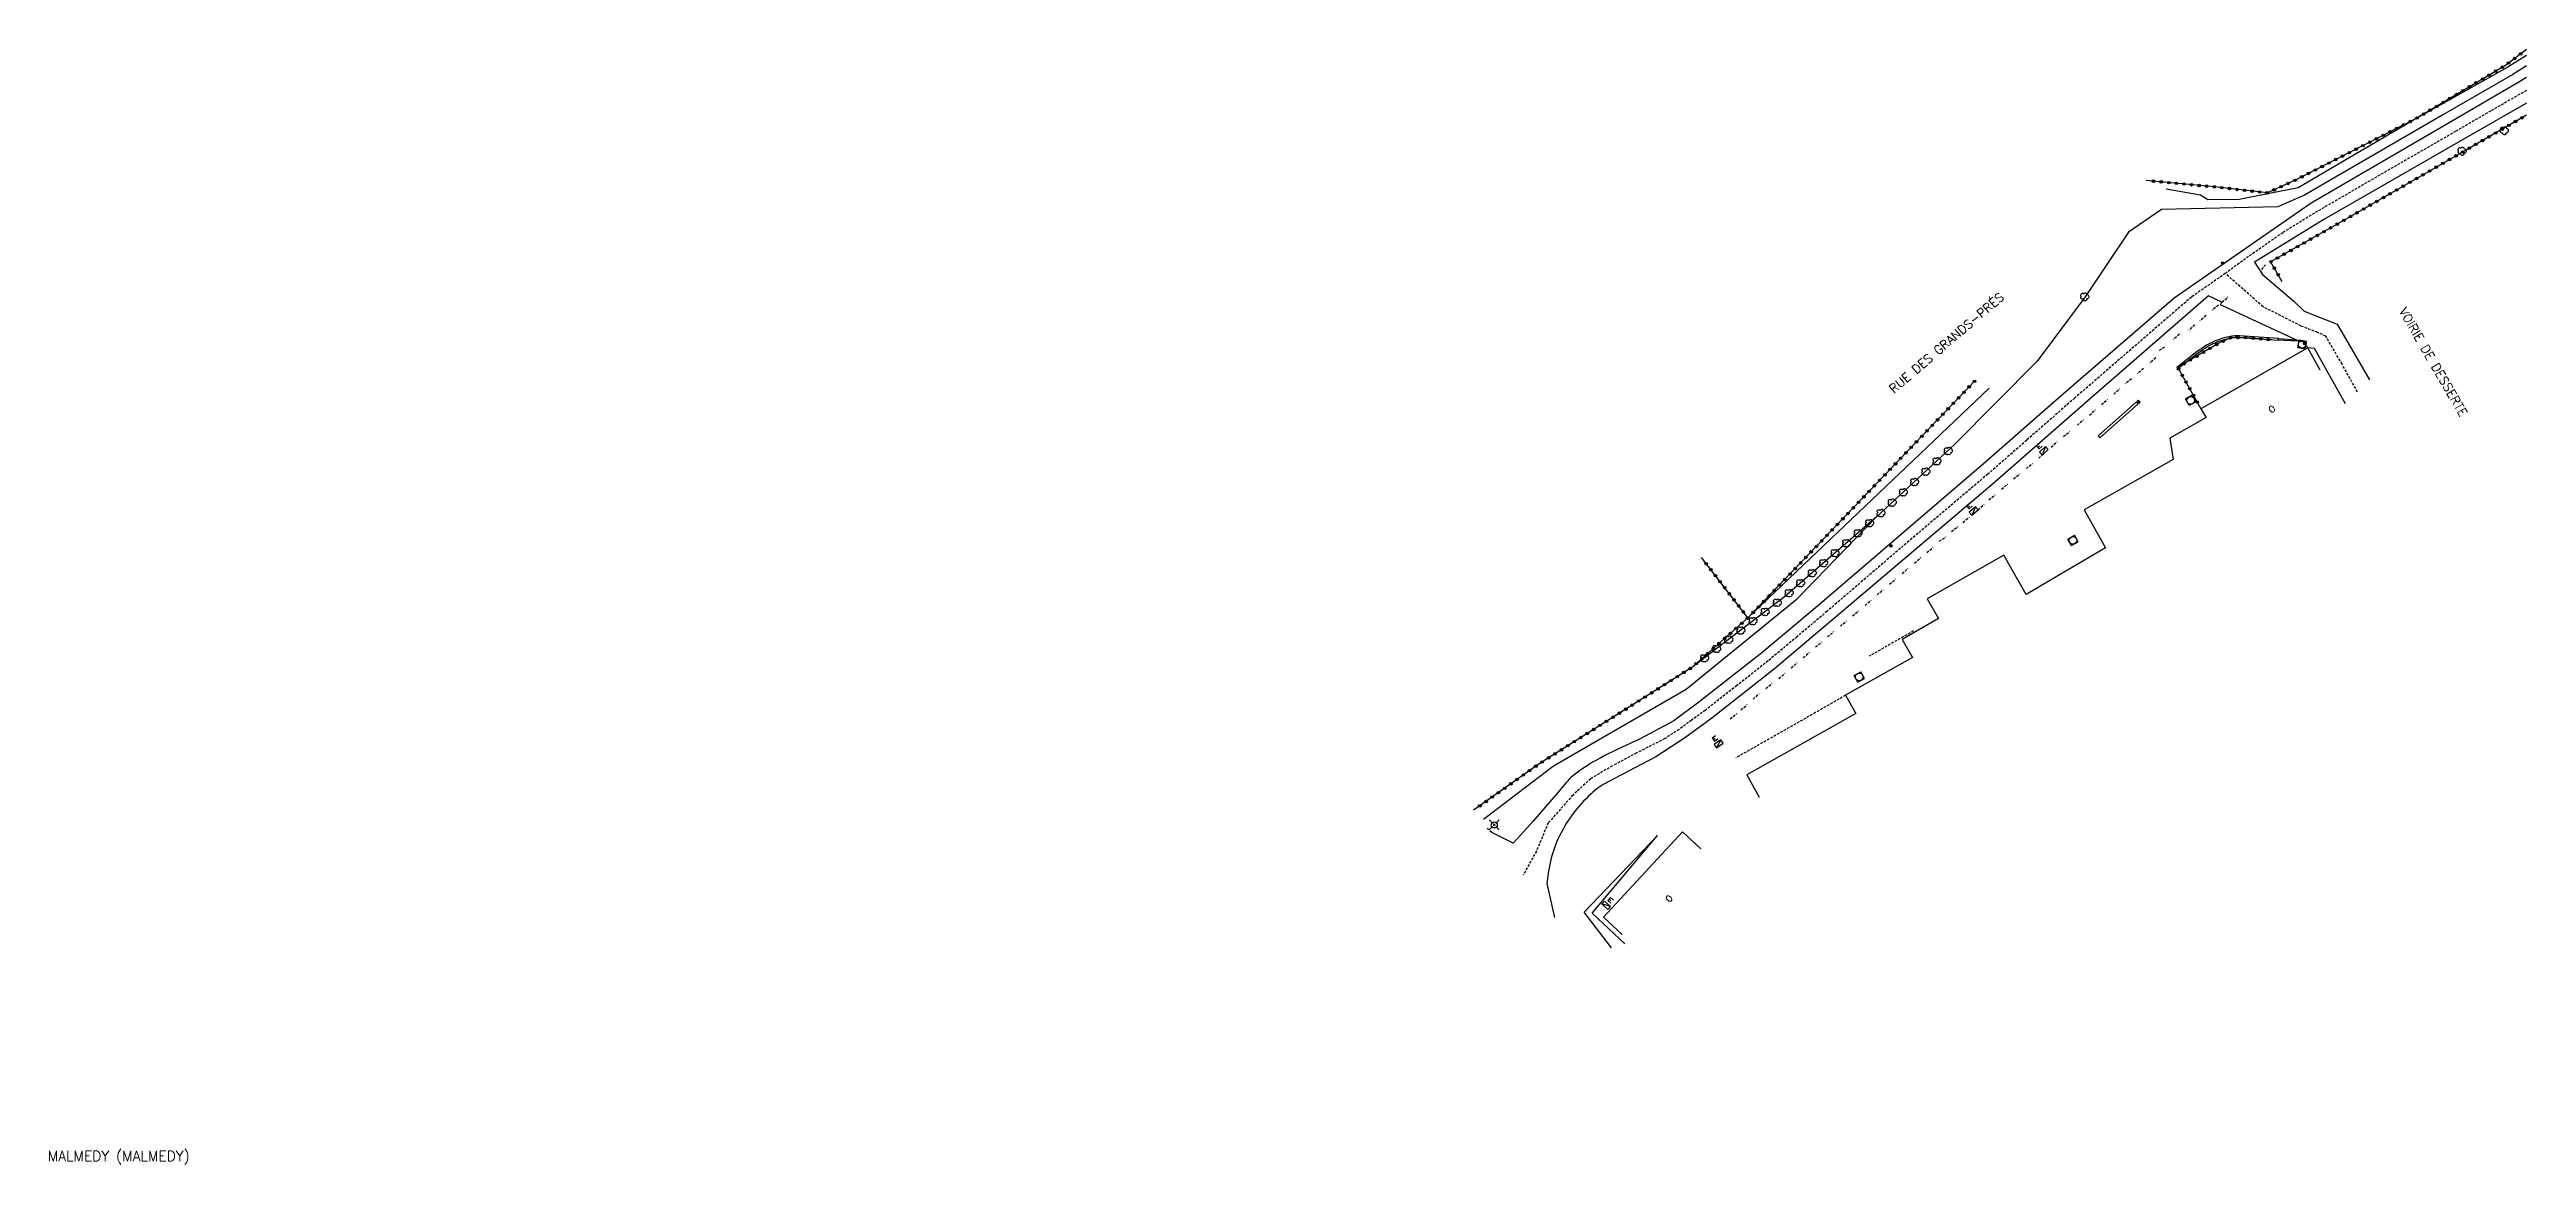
# Model space of a CAD drawing. Header units: millimetres. Extents: x 266013 to 267000, y 124012 to 124981.
# Drawn here: x 266512.3 to 267000, y 124761.2 to 124980.7 of the extents above; entities that cross this region are included whole.
import ezdxf
from ezdxf.enums import TextEntityAlignment as Align

# ---------------------------------------------------------------- set-up
doc = ezdxf.new("R2010")
doc.units = ezdxf.units.MM
doc.linetypes.add('DASHED', pattern=[0.75, 0.5, -0.25])
doc.layers.get('0').update_dxf_attribs({"linetype": 'CONTINUOUS'})
for name, color, linetype in [('W0001', 6, 'DASHED'), ('W0003', 5, 'CONTINUOUS'), ('W0004', 5, 'CONTINUOUS'), ('W0008', 7, 'CONTINUOUS'), ('W0100', 7, 'CONTINUOUS'), ('W0112', 1, 'DASHED'), ('W0210', 2, 'CONTINUOUS'), ('W0211', 2, 'CONTINUOUS'), ('W0212', 2, 'CONTINUOUS'), ('W0213', 2, 'CONTINUOUS'), ('W0300', 7, 'CONTINUOUS'), ('W0302', 3, 'CONTINUOUS'), ('W0322', 7, 'CONTINUOUS'), ('W0323', 7, 'CONTINUOUS'), ('W0400', 7, 'CONTINUOUS'), ('W0420', 7, 'CONTINUOUS'), ('W0430', 7, 'CONTINUOUS'), ('W0476', 7, 'CONTINUOUS'), ('W0856', 7, 'CONTINUOUS'), ('W0980', 7, 'CONTINUOUS'), ('W0989', 7, 'CONTINUOUS'), ('W0991', 7, 'CONTINUOUS'), ('W1338', 7, 'CONTINUOUS')]:
    doc.layers.add(name, color=color, linetype=linetype)
doc.styles.get("Standard").update_dxf_attribs({"font": 'romans.shx', "width": 0.85})

msp = doc.modelspace()

# ---------------------------------------------------------------- texts
at = {"layer": 'W0980'}
msp.add_text('MALMEDY (MALMEDY)', height=2, dxfattribs=at).set_placement((266511.94, 124762.84), align=Align.MIDDLE_LEFT)
at = {"layer": 'W0989'}
for s, rotation, p in [('RUE DES GRANDS-PRÉS', 40.6645, (266874.88, 124913.56)), ('VOIRIE DE DESSERTE', 300.0956, (266975.59, 124929.65))]:
    msp.add_text(s, height=1.75, rotation=rotation, dxfattribs=at).set_placement(p, align=Align.MIDDLE_LEFT)
at = {"layer": 'W0991'}
for rotation, p in [(29.6078, (266949.87, 124909.87)), (47.2711, (266831.17, 124813.53))]:
    msp.add_text('O', height=1.25, rotation=rotation, dxfattribs=at).set_placement(p, align=Align.MIDDLE_CENTER)

# ---------------------------------------------------------------- blocks, each defined once
blk = doc.blocks.new('T300')
for p, q in [((-0.8, 0.51), (-0.86, 0.34)), ((-0.86, 0.34), (-0.86, 0.17)), ((-0.86, 0.17), (-0.74, 0.06)), ((-0.69, 0.63), (-0.8, 0.51)), ((-0.8, -0.06), (-0.74, 0.06)), ((-0.74, 0.06), (-0.69, 0.11)), ((-0.57, 0.69), (-0.69, 0.63)), ((-0.46, 0.69), (-0.57, 0.69)), ((-0.29, 0.63), (-0.46, 0.69)), ((-0.29, 0.63), (-0.17, 0.74)), ((-0.23, 0.57), (-0.29, 0.63)), ((-0.17, 0.74), (-0.06, 0.8)), ((-0.06, 0.8), (0.06, 0.8)), ((0.06, 0.8), (0.23, 0.74)), ((0.23, 0.74), (0.34, 0.63)), ((0.34, 0.63), (0.4, 0.51)), ((0.46, 0.46), (0.34, 0.46)), ((0.4, 0.51), (0.4, 0.46)), ((0.57, 0.4), (0.46, 0.46)), ((0.57, 0.4), (0.69, 0.29)), ((0.69, 0.29), (0.74, 0.17)), ((0.74, 0.06), (0.69, -0.17)), ((0.74, 0.17), (0.74, 0.06)), ((-0.8, -0.17), (-0.8, -0.06)), ((-0.8, -0.23), (-0.8, -0.17)), ((-0.74, -0.34), (-0.8, -0.23)), ((-0.69, -0.4), (-0.74, -0.34)), ((-0.51, -0.46), (-0.69, -0.4)), ((-0.4, -0.46), (-0.51, -0.46)), ((-0.4, -0.46), (-0.34, -0.46)), ((-0.34, -0.46), (-0.34, -0.4)), ((-0.34, -0.51), (-0.34, -0.46)), ((-0.29, -0.63), (-0.34, -0.51)), ((-0.17, -0.74), (-0.29, -0.63)), ((-0.06, -0.8), (-0.17, -0.74)), ((0.06, -0.8), (-0.06, -0.8)), ((0.17, -0.74), (0.06, -0.8)), ((0.23, -0.69), (0.17, -0.74)), ((0.29, -0.46), (0.23, -0.46)), ((0.29, -0.63), (0.23, -0.69)), ((0.46, -0.4), (0.29, -0.46)), ((0.34, -0.51), (0.29, -0.63)), ((0.34, -0.51), (0.34, -0.46)), ((0.57, -0.34), (0.46, -0.4)), ((0.63, -0.29), (0.57, -0.34)), ((0.69, -0.17), (0.63, -0.29))]:
    blk.add_line(p, q)
blk = doc.blocks.new('T856')
for p, q in [((-0.125, 0), (0.125, 0)), ((0, 0.125), (0, -0.125))]:
    blk.add_line(p, q)
blk.add_ellipse((0, 0), major_axis=(-0.177, 0.177), ratio=1, start_param=3.9269908, end_param=10.2101761)
blk = doc.blocks.new('T420')
for p, q in [((0.75, 0.75), (-0.75, 0.75)), ((-0.75, 0.75), (-0.75, -0.75)), ((0.75, 0.75), (0.75, -0.75)), ((0.75, -0.75), (-0.75, -0.75))]:
    blk.add_line(p, q)
blk.add_ellipse((0, 0), major_axis=(-0.53, 0.53), ratio=1, start_param=3.926991, end_param=10.210176)
blk = doc.blocks.new('T400')
for p, q in [((-0.15, 0.3), (0.15, 0.3)), ((-0.15, -0.25), (-0.15, 0.3)), ((-0.15, 0.15), (0.15, 0.15)), ((-0.15, 0), (0.15, 0)), ((0.15, 0.3), (0.15, -0.25)), ((-0.15, -0.15), (0.15, -0.15)), ((-0.15, -0.25), (-0.15, -0.3)), ((-0.15, -0.3), (0.15, -0.3)), ((0.15, -0.3), (0.15, -0.25))]:
    blk.add_line(p, q)
blk = doc.blocks.new('T430')
at = {"flags": 128}
for points in [[(0.8, 0.8), (-0.8, 0.8)], [(-0.8, 0.8), (-0.8, 0)], [(0.8, 0.8), (-0.8, 0)], [(-0.8, 0), (0.8, 0)], [(-0.4, 2.1), (0.4, 2.1)], [(-0.4, 2.1), (-0.4, 1.3)], [(-0.4, 1.7), (0, 1.7)], [(-0.4, 1.3), (0.4, 1.3)], [(0.8, 0), (0.8, 0.8)]]:
    blk.add_lwpolyline(points, dxfattribs=at)
blk = doc.blocks.new('T476')
for p, q in [((-1, 1), (-0.4, 0.4)), ((-0.2, 0.2), (0.2, -0.2)), ((-0.2, -0.2), (0.2, 0.2)), ((0.4, 0.4), (1, 1)), ((-0.4, -0.4), (-1, -1)), ((0.4, -0.4), (1, -1))]:
    blk.add_line(p, q)
blk.add_ellipse((0, 0), major_axis=(-0.424, 0.424), ratio=1, start_param=3.926991, end_param=10.210176)
blk = doc.blocks.new('t302o')
for p, q in [((-0.8, 0.51), (-0.86, 0.34)), ((-0.86, 0.34), (-0.86, 0.17)), ((-0.86, 0.17), (-0.74, 0.06)), ((-0.69, 0.63), (-0.8, 0.51)), ((-0.8, -0.06), (-0.74, 0.06)), ((-0.74, 0.06), (-0.69, 0.11)), ((-0.57, 0.69), (-0.69, 0.63)), ((-0.46, 0.69), (-0.57, 0.69)), ((-0.29, 0.63), (-0.46, 0.69)), ((-0.29, 0.63), (-0.17, 0.74)), ((-0.23, 0.57), (-0.29, 0.63)), ((-0.17, 0.74), (-0.06, 0.8)), ((-0.06, 0.8), (0.06, 0.8)), ((0.06, 0.8), (0.23, 0.74)), ((0.23, 0.74), (0.34, 0.63)), ((0.34, 0.63), (0.4, 0.51)), ((0.46, 0.46), (0.34, 0.46)), ((0.4, 0.51), (0.4, 0.46)), ((0.57, 0.4), (0.46, 0.46)), ((0.57, 0.4), (0.69, 0.29)), ((0.69, 0.29), (0.74, 0.17)), ((0.74, 0.06), (0.69, -0.17)), ((0.74, 0.17), (0.74, 0.06)), ((-0.8, -0.17), (-0.8, -0.06)), ((-0.8, -0.23), (-0.8, -0.17)), ((-0.74, -0.34), (-0.8, -0.23)), ((-0.69, -0.4), (-0.74, -0.34)), ((-0.51, -0.46), (-0.69, -0.4)), ((-0.4, -0.46), (-0.51, -0.46)), ((-0.4, -0.46), (-0.34, -0.46)), ((-0.34, -0.46), (-0.34, -0.4)), ((-0.34, -0.51), (-0.34, -0.46)), ((-0.29, -0.63), (-0.34, -0.51)), ((-0.17, -0.74), (-0.29, -0.63)), ((-0.06, -0.8), (-0.17, -0.74)), ((0.06, -0.8), (-0.06, -0.8)), ((0.17, -0.74), (0.06, -0.8)), ((0.23, -0.69), (0.17, -0.74)), ((0.29, -0.46), (0.23, -0.46)), ((0.29, -0.63), (0.23, -0.69)), ((0.46, -0.4), (0.29, -0.46)), ((0.34, -0.51), (0.29, -0.63)), ((0.34, -0.51), (0.34, -0.46)), ((0.57, -0.34), (0.46, -0.4)), ((0.63, -0.29), (0.57, -0.34)), ((0.69, -0.17), (0.63, -0.29))]:
    blk.add_line(p, q)
blk = doc.blocks.new('t322o')
at = {"color": 0, "linetype": 'Continuous'}
for radius in [0.25, 0.15]:
    blk.add_circle((0, 0), radius, dxfattribs=at)
blk = doc.blocks.new('t323o')
at = {"color": 0, "linetype": 'Continuous'}
for radius in [0.25, 0.15]:
    blk.add_circle((0, 0), radius, dxfattribs=at)

# ---------------------------------------------------------------- linework, layer by layer
at = {"layer": 'W0001'}
for points in [[(267000, 124972.63), (266992.95, 124968.58), (266986.09, 124964.59), (266972.46, 124956.75), (266958.87, 124948.85), (266952.03, 124944.63), (266945.29, 124939.95), (266940.7, 124936.6), (266934.03, 124931.96), (266922.15, 124921.66), (266911.03, 124912.06), (266901.59, 124903.77), (266893.93, 124897.08), (266878.44, 124883.95), (266862.31, 124870.09), (266856.36, 124865.08), (266850.66, 124860.31), (266844.52, 124855.46), (266838.32, 124850.61), (266835.62, 124848.65), (266833.16, 124846.83), (266830.34, 124845.01), (266824.77, 124842.18), (266820.03, 124839.67), (266815.74, 124837.13), (266812.26, 124833.91), (266807.39, 124828.42), (266805.05, 124822.88), (266802.44, 124818.15)], [(266966.74, 124913.28), (266963.68, 124918.74), (266960.49, 124924.25), (266958.89, 124924.98), (266955.63, 124926.25), (266948.13, 124930.05), (266940.7, 124936.6)]]:
    msp.add_lwpolyline(points, dxfattribs=at)
at = {"layer": 'W0003'}
for points in [[(266931.16, 124918.11), (266931.34, 124917.87), (266935.37, 124920.97), (266935.81, 124921.3), (266936.26, 124921.61), (266936.72, 124921.91), (266937.19, 124922.2), (266937.66, 124922.47), (266938.05, 124922.68), (266938.44, 124922.87), (266938.84, 124923.04), (266939.25, 124923.2), (266939.66, 124923.35), (266940.13, 124923.49), (266940.6, 124923.63), (266941.07, 124923.75), (266941.55, 124923.85), (266942.03, 124923.94), (266942.32, 124923.98), (266942.61, 124924.01), (266942.9, 124924.03), (266943.19, 124924.03), (266943.48, 124924.01), (266951.14, 124923.47), (266951.16, 124923.77), (266943.5, 124924.32), (266943.19, 124924.33), (266942.89, 124924.33), (266942.58, 124924.31), (266942.28, 124924.28), (266941.98, 124924.24), (266941.49, 124924.15), (266941, 124924.04), (266940.52, 124923.92), (266940.04, 124923.78), (266939.57, 124923.63), (266939.14, 124923.48), (266938.73, 124923.32), (266938.32, 124923.14), (266937.91, 124922.95), (266937.52, 124922.74), (266937.03, 124922.46), (266936.56, 124922.17), (266936.09, 124921.86), (266935.64, 124921.54), (266935.19, 124921.21)], [(266923.51, 124910.92), (266923.16, 124911.25), (266915.64, 124904.6), (266915.98, 124904.27)]]:
    msp.add_lwpolyline(points, close=True, dxfattribs=at)
at = {"layer": 'W0004'}
msp.add_lwpolyline([(266954.77, 124923.51), (266954.75, 124923.28), (266951.17, 124923.5), (266951.19, 124923.8)], close=True, dxfattribs=at)
at = {"layer": 'W0008'}
for points in [[(267000, 124975.19), (266998.51, 124974.26), (266984.8, 124966.27), (266957.61, 124950.46), (266930.63, 124931.71), (266908.38, 124912.5), (266893.07, 124899.13), (266860.8, 124871.41), (266849.41, 124861.88), (266837.02, 124852.18), (266832.1, 124848.55), (266825.5, 124844.99), (266820.97, 124842.9), (266820.14, 124842.51), (266819.32, 124842.1), (266818.51, 124841.68), (266817.71, 124841.25), (266816.91, 124840.8), (266816.12, 124840.35), (266815.48, 124839.96), (266814.84, 124839.55), (266814.22, 124839.13), (266813.6, 124838.71), (266812.99, 124838.26), (266812.39, 124837.81), (266812.08, 124837.56), (266811.79, 124837.29), (266811.5, 124837.01), (266811.22, 124836.73), (266810.96, 124836.43), (266809.32, 124834.48), (266807.67, 124832.55), (266806.01, 124830.62), (266804.34, 124828.71), (266802.65, 124826.81), (266800.49, 124824.4), (266796.28, 124826.53)], [(267000, 124970.14), (266987.38, 124962.91), (266960.13, 124947.23), (266946.45, 124938.8), (266948.02, 124936.41), (266954.17, 124931.13), (266956.22, 124929.18), (266962.73, 124926.65), (266969.12, 124915.63)], [(266964.37, 124910.93), (266958.25, 124921.85), (266956.92, 124921.93), (266956.18, 124923.09), (266955.04, 124923.31), (266939.76, 124930.41), (266940.04, 124930.92), (266937.42, 124932.21), (266913.67, 124911.62), (266894.79, 124895.04), (266863.82, 124868.78), (266851.91, 124858.74), (266839.62, 124849.04), (266834.22, 124845.12), (266828.57, 124841.46), (266819.08, 124836.45), (266818.64, 124836.21), (266818.21, 124835.96), (266817.79, 124835.69), (266817.37, 124835.4), (266816.97, 124835.11), (266816.58, 124834.8), (266816.19, 124834.48), (266815.82, 124834.14), (266815.31, 124833.67), (266814.82, 124833.18), (266814.34, 124832.68), (266813.87, 124832.17), (266813.42, 124831.65), (266812.97, 124831.12), (266812.54, 124830.57), (266812.12, 124830.02), (266811.71, 124829.45), (266811.32, 124828.88), (266810.94, 124828.29), (266810.58, 124827.69), (266810.23, 124827.08), (266809.9, 124826.47), (266809.58, 124825.85), (266809.28, 124825.21), (266809.03, 124824.66), (266808.8, 124824.09), (266808.59, 124823.52), (266808.39, 124822.94), (266808.21, 124822.36), (266808.05, 124821.77), (266807.91, 124821.18), (266807.78, 124820.58), (266807.46, 124818.95), (266807.09, 124816.5), (266808.59, 124809.78)]]:
    msp.add_lwpolyline(points, dxfattribs=at)
at = {"layer": 'W0100'}
for points in [[(266959.39, 124917.58), (266956.92, 124921.93), (266935.89, 124909.98), (266936.9, 124908.21), (266929.77, 124904.18), (266930.46, 124899.96), (266912.91, 124890.06), (266917.1, 124882.58), (266901.47, 124873.41), (266897.08, 124881.12), (266881.99, 124872.54), (266884.23, 124868.68), (266877.08, 124864.56), (266879.13, 124861), (266865.94, 124853.57), (266867.96, 124849.98), (266846.48, 124837.87), (266848.93, 124833.52)], [(266821.93, 124806.48), (266818.26, 124809.87), (266833.79, 124826.68), (266837.46, 124823.29)]]:
    msp.add_lwpolyline(points, dxfattribs=at)
at = {"layer": 'W0112'}
for points in [[(266948.63, 124938.32), (266947.59, 124937.12)], [(266939.37, 124930.34), (266938.1, 124929.34)], [(266940.04, 124930.92), (266941.24, 124931.98)], [(266931.65, 124924.62), (266930.43, 124923.59)], [(266934.73, 124926.44), (266933.5, 124925.46)], [(266936.91, 124928.3), (266935.69, 124927.28)], [(266926.99, 124919.96), (266925.82, 124918.94)], [(266928.73, 124922.12), (266927.45, 124921.22)], [(266922.21, 124915.87), (266920.99, 124914.85)], [(266924.56, 124917.89), (266923.37, 124916.83)], [(266916.31, 124910.77), (266917.49, 124911.79)], [(266918.73, 124912.83), (266919.93, 124913.9)], [(266908.84, 124904.52), (266910.11, 124905.53)], [(266911.57, 124906.76), (266912.76, 124907.81)], [(266913.95, 124908.71), (266915.14, 124909.76)], [(266903.97, 124900.26), (266905.18, 124901.34)], [(266906.39, 124902.43), (266907.62, 124903.45)], [(266898.99, 124896.19), (266900.26, 124897.15)], [(266901.53, 124898.17), (266902.72, 124899.21)], [(266891.98, 124890.09), (266893.2, 124891.11)], [(266894.12, 124892.03), (266895.37, 124893.01)], [(266896.62, 124894.12), (266897.85, 124895.14)], [(266886.81, 124885.79), (266888.08, 124886.81)], [(266889.04, 124887.6), (266890.28, 124888.62)], [(266881.94, 124881.65), (266883.17, 124882.69)], [(266884.37, 124883.86), (266885.69, 124884.74)], [(266874.6, 124875.41), (266875.8, 124876.45)], [(266877.06, 124877.5), (266878.28, 124878.53)], [(266879.52, 124879.56), (266880.75, 124880.65)], [(266869.76, 124871.23), (266870.96, 124872.28)], [(266872.12, 124873.34), (266873.34, 124874.34)], [(266862.35, 124865.09), (266863.58, 124866.08)], [(266864.9, 124867.16), (266866.11, 124868.19)], [(266867.31, 124869.17), (266868.51, 124870.2)], [(266879.3, 124866.21), (266870.57, 124861.25)], [(266857.58, 124860.96), (266858.83, 124862.01)], [(266859.99, 124863.06), (266861.23, 124864.05)], [(266852.79, 124856.86), (266854, 124857.89)], [(266855.19, 124858.95), (266856.39, 124859.91)], [(266865.94, 124853.57), (266860.03, 124850.15), (266844.34, 124841.23)], [(266845.36, 124850.65), (266846.52, 124851.71)], [(266847.71, 124852.81), (266848.91, 124853.84)], [(266850.26, 124854.86), (266851.45, 124855.86)], [(266843.22, 124848.91), (266844.51, 124849.97)], [(266796.28, 124826.53), (266795.19, 124827.49)]]:
    msp.add_lwpolyline(points, dxfattribs=at)
at = {"layer": 'W0210'}
msp.add_lwpolyline([(266822.48, 124804.6), (266816.01, 124810.63), (266828.87, 124825.97)], dxfattribs=at)
at = {"layer": 'W0211'}
msp.add_lwpolyline([(267000, 124977.48), (266997.31, 124975.78), (266983.65, 124967.93), (266956.29, 124952), (266951.05, 124949.7), (266928.14, 124949.21), (266921.65, 124944.71), (266913.08, 124931.98), (266903.67, 124919.36), (266887.47, 124902.96), (266871.94, 124888.62), (266856.15, 124872.29), (266834.55, 124854.66), (266808.45, 124839.6), (266794.66, 124829.11)], dxfattribs=at)
at = {"layer": 'W0212'}
for points in [[(267000, 124979.53), (266996.2, 124977.14), (266978.43, 124967.19), (266955.05, 124953.49), (266943.45, 124951.19), (266937.24, 124951.11), (266935.8, 124952.01), (266929.03, 124953.18)], [(266894.19, 124914.05), (266846.71, 124868.77), (266835.67, 124859.03), (266805.62, 124840.07), (266792.69, 124830.9)]]:
    msp.add_lwpolyline(points, dxfattribs=at)
at = {"layer": 'W0213'}
msp.add_lwpolyline([(266819.82, 124803.85), (266814.43, 124810.84), (266828.87, 124825.97)], dxfattribs=at)
at = {"layer": 'W0302'}
msp.add_lwpolyline([(266887.47, 124902.96), (266871.94, 124888.62), (266853.88, 124872.92), (266835.67, 124859.03)], dxfattribs=at)
at = {"layer": 'W0322'}
for points in [[(267000, 124980.69), (266995.85, 124977.57), (266978.43, 124967.19), (266954.86, 124955.15), (266949, 124952.47), (266939.23, 124953.58), (266925.09, 124954.91)], [(266949.86, 124923.52), (266944.24, 124923.99), (266941.75, 124923.93), (266939.45, 124922.89), (266932.93, 124919.05), (266931.44, 124917.94), (266935.89, 124909.98)], [(266956.92, 124921.93), (266956.18, 124923.09), (266955.04, 124923.31)], [(266891.54, 124915.61), (266846.71, 124868.77)], [(266846.71, 124868.77), (266835.67, 124859.03), (266805.62, 124840.07), (266792.69, 124830.9)]]:
    msp.add_lwpolyline(points, dxfattribs=at)
at = {"layer": 'W0323'}
msp.add_lwpolyline([(267000, 124967.76), (266988.33, 124961.03), (266962.71, 124946.29), (266949.63, 124938.88), (266951.85, 124935.05)], dxfattribs=at)
at = {"layer": 'W1338'}
msp.add_lwpolyline([(266846.71, 124868.77), (266837.57, 124880.66)], dxfattribs=at)

# ---------------------------------------------------------------- block references
at = {"layer": 'W0300'}
for p in [(266995.68, 124964.68), (266987.36, 124960.66), (266913.08, 124931.98)]:
    msp.add_blockref('T300', p, dxfattribs=at)
at = {"layer": 'W0302'}
for p, rotation in [((266883.82, 124899.59), 222.7067084098981), ((266886.03, 124901.62), 222.7067084098981), ((266879.41, 124895.52), 222.7067084098981), ((266881.62, 124897.55), 222.7067084098981), ((266872.8, 124889.41), 222.7067084098981), ((266875, 124891.45), 222.7067084098981), ((266877.21, 124893.48), 222.7067084098981), ((266868.29, 124885.45), 220.9869155547343), ((266870.56, 124887.42), 220.9869155547343), ((266861.5, 124879.55), 220.9869155547343), ((266863.76, 124881.52), 220.9869155547343), ((266866.03, 124883.48), 220.9869155547343), ((266856.97, 124875.61), 220.9869155547343), ((266859.24, 124877.58), 220.9869155547343), ((266849.98, 124869.95), 217.3553977722712), ((266852.37, 124871.77), 217.3553977722712), ((266854.71, 124873.65), 220.9869155547343), ((266845.21, 124866.31), 217.3553977722712), ((266847.6, 124868.13), 217.3553977722712), ((266838.06, 124860.85), 217.3553977722712), ((266840.44, 124862.67), 217.3553977722712), ((266842.83, 124864.49), 217.3553977722712)]:
    msp.add_blockref('t302o', p, dxfattribs=dict(at, rotation=rotation))
at = {"layer": 'W0322'}
for p, rotation in [((266996.47, 124978.03), 216.9589584223632), ((266997.67, 124978.93), 216.9589584223632), ((266998.87, 124979.84), 216.9589584223632), ((266988.78, 124973.36), 210.7846617759375), ((266990.07, 124974.13), 210.7846617759375), ((266991.36, 124974.89), 210.7846617759375), ((266992.65, 124975.66), 210.7846617759375), ((266993.94, 124976.43), 210.7846617759375), ((266995.23, 124977.2), 210.7846617759375), ((266981.05, 124968.75), 210.7846617759375), ((266982.34, 124969.52), 210.7846617759375), ((266983.63, 124970.29), 210.7846617759375), ((266984.92, 124971.05), 210.7846617759375), ((266986.21, 124971.82), 210.7846617759375), ((266987.49, 124972.59), 210.7846617759375), ((266971.8, 124963.8), 207.0517644528096), ((266973.13, 124964.48), 207.0517644528096), ((266974.47, 124965.17), 207.0517644528096), ((266975.8, 124965.85), 207.0517644528096), ((266977.14, 124966.53), 207.0517644528096), ((266978.47, 124967.22), 210.7846617759375), ((266979.76, 124967.98), 210.7846617759375), ((266962.44, 124959.03), 207.0517644528096), ((266963.78, 124959.71), 207.0517644528096), ((266965.12, 124960.39), 207.0517644528096), ((266966.45, 124961.07), 207.0517644528096), ((266967.79, 124961.76), 207.0517644528096), ((266969.12, 124962.44), 207.0517644528096), ((266970.46, 124963.12), 207.0517644528096), ((266926.58, 124954.77), 174.6230358997605), ((266928.08, 124954.63), 174.6230358997605), ((266929.57, 124954.49), 174.6230358997605), ((266931.06, 124954.35), 174.6230358997605), ((266932.56, 124954.21), 174.6230358997605), ((266934.05, 124954.07), 174.6230358997605), ((266935.54, 124953.93), 174.6230358997605), ((266937.04, 124953.79), 174.6230358997605), ((266938.53, 124953.65), 174.6230358997605), ((266951.69, 124953.7), 204.6234794865181), ((266953.06, 124954.33), 204.6234794865181), ((266954.42, 124954.95), 204.6234794865181), ((266955.77, 124955.62), 207.0517644528096), ((266957.1, 124956.3), 207.0517644528096), ((266958.44, 124956.98), 207.0517644528096), ((266959.77, 124957.66), 207.0517644528096), ((266961.11, 124958.34), 207.0517644528096), ((266940.02, 124953.49), 173.5049680312188), ((266941.51, 124953.32), 173.5049680312188), ((266943, 124953.15), 173.5049680312188), ((266944.49, 124952.98), 173.5049680312188), ((266945.98, 124952.81), 173.5049680312188), ((266947.47, 124952.64), 173.5049680312188), ((266948.96, 124952.47), 173.5049680312188), ((266950.33, 124953.08), 204.6234794865181), ((266933.81, 124919.57), 210.5032570713969), ((266935.1, 124920.33), 210.5032570713969), ((266936.39, 124921.09), 210.5032570713969), ((266937.69, 124921.86), 210.5032570713969), ((266938.98, 124922.62), 210.5032570713969), ((266940.32, 124923.29), 204.3501023608989), ((266941.68, 124923.91), 204.3501023608989), ((266943.18, 124923.97), 181.3316148169493), ((266944.68, 124923.96), 175.1568329758625), ((266946.17, 124923.83), 175.1568329758625), ((266947.67, 124923.7), 175.1568329758625), ((266949.16, 124923.58), 175.1568329758625), ((266956.36, 124922.81), 122.2319361801739), ((266891.31, 124915.37), 226.2545434947532), ((266931.5, 124917.83), 299.20820060791), ((266932.23, 124916.53), 299.20820060791), ((266932.54, 124918.77), 216.7871367037495), ((266932.97, 124915.22), 299.20820060791), ((266886.12, 124909.95), 226.2545434947532), ((266887.16, 124911.03), 226.2545434947532), ((266888.2, 124912.12), 226.2545434947532), ((266889.23, 124913.2), 226.2545434947532), ((266890.27, 124914.28), 226.2545434947532), ((266933.7, 124913.91), 299.20820060791), ((266934.43, 124912.6), 299.20820060791), ((266935.16, 124911.29), 299.20820060791), ((266881.97, 124905.62), 226.2545434947532), ((266883.01, 124906.7), 226.2545434947532), ((266884.05, 124907.78), 226.2545434947532), ((266885.09, 124908.87), 226.2545434947532), ((266876.79, 124900.2), 226.2545434947532), ((266877.83, 124901.28), 226.2545434947532), ((266878.86, 124902.36), 226.2545434947532), ((266879.9, 124903.45), 226.2545434947532), ((266880.94, 124904.53), 226.2545434947532), ((266872.64, 124895.86), 226.2545434947532), ((266873.68, 124896.95), 226.2545434947532), ((266874.71, 124898.03), 226.2545434947532), ((266875.75, 124899.11), 226.2545434947532), ((266867.45, 124890.44), 226.2545434947532), ((266868.49, 124891.53), 226.2545434947532), ((266869.53, 124892.61), 226.2545434947532), ((266870.57, 124893.7), 226.2545434947532), ((266871.6, 124894.78), 226.2545434947532), ((266863.3, 124886.11), 226.2545434947532), ((266864.34, 124887.19), 226.2545434947532), ((266865.38, 124888.28), 226.2545434947532), ((266866.42, 124889.36), 226.2545434947532), ((266858.12, 124880.69), 226.2545434947532), ((266859.16, 124881.78), 226.2545434947532), ((266860.19, 124882.86), 226.2545434947532), ((266861.23, 124883.94), 226.2545434947532), ((266862.27, 124885.03), 226.2545434947532), ((266853.97, 124876.36), 226.2545434947532), ((266855.01, 124877.44), 226.2545434947532), ((266856.04, 124878.52), 226.2545434947532), ((266857.08, 124879.61), 226.2545434947532), ((266848.78, 124870.94), 226.2545434947532), ((266849.82, 124872.02), 226.2545434947532), ((266850.86, 124873.11), 226.2545434947532), ((266851.9, 124874.19), 226.2545434947532), ((266852.93, 124875.27), 226.2545434947532), ((266843.26, 124865.73), 221.4321789305954), ((266844.38, 124866.72), 221.4321789305954), ((266845.51, 124867.71), 221.4321789305954), ((266846.63, 124868.7), 221.4321789305954), ((266847.75, 124869.86), 226.2545434947532), ((266838.76, 124861.76), 221.4321789305954), ((266839.89, 124862.75), 221.4321789305954), ((266841.01, 124863.74), 221.4321789305954), ((266842.13, 124864.73), 221.4321789305954), ((266831.54, 124856.43), 212.2446154823655), ((266832.81, 124857.23), 212.2446154823655), ((266834.08, 124858.03), 212.2446154823655), ((266835.35, 124858.83), 212.2446154823655), ((266836.51, 124859.77), 221.4321789305954), ((266837.64, 124860.76), 221.4321789305954), ((266823.93, 124851.62), 212.2446154823655), ((266825.2, 124852.42), 212.2446154823655), ((266826.47, 124853.22), 212.2446154823655), ((266827.74, 124854.03), 212.2446154823655), ((266829.01, 124854.83), 212.2446154823655), ((266830.28, 124855.63), 212.2446154823655), ((266816.32, 124846.82), 212.2446154823655), ((266817.59, 124847.62), 212.2446154823655), ((266818.86, 124848.42), 212.2446154823655), ((266820.13, 124849.22), 212.2446154823655), ((266821.4, 124850.02), 212.2446154823655), ((266822.66, 124850.82), 212.2446154823655), ((266808.71, 124842.02), 212.2446154823655), ((266809.98, 124842.82), 212.2446154823655), ((266811.25, 124843.62), 212.2446154823655), ((266812.51, 124844.42), 212.2446154823655), ((266813.78, 124845.22), 212.2446154823655), ((266815.05, 124846.02), 212.2446154823655), ((266801.26, 124836.98), 215.3543628932925), ((266802.48, 124837.85), 215.3543628932925), ((266803.7, 124838.71), 215.3543628932925), ((266804.93, 124839.58), 215.3543628932925), ((266806.17, 124840.42), 212.2446154823655), ((266807.44, 124841.22), 212.2446154823655), ((266793.92, 124831.77), 215.3543628932925), ((266795.14, 124832.64), 215.3543628932925), ((266796.36, 124833.51), 215.3543628932925), ((266797.59, 124834.37), 215.3543628932925), ((266798.81, 124835.24), 215.3543628932925), ((266800.03, 124836.11), 215.3543628932925)]:
    msp.add_blockref('t322o', p, dxfattribs=dict(at, rotation=rotation))
at = {"layer": 'W0323'}
for p, rotation in [((266992.64, 124963.52), 209.9453288969652), ((266993.94, 124964.27), 209.9453288969652), ((266995.24, 124965.01), 209.9453288969652), ((266996.54, 124965.76), 209.9453288969652), ((266997.84, 124966.51), 209.9453288969652), ((266999.14, 124967.26), 209.9453288969652), ((266984.84, 124959.03), 209.9219558337055), ((266986.14, 124959.77), 209.9219558337055), ((266987.44, 124960.52), 209.9219558337055), ((266988.74, 124961.27), 209.9453288969652), ((266990.04, 124962.02), 209.9453288969652), ((266991.34, 124962.77), 209.9453288969652), ((266975.74, 124953.79), 209.9219558337055), ((266977.04, 124954.54), 209.9219558337055), ((266978.34, 124955.28), 209.9219558337055), ((266979.64, 124956.03), 209.9219558337055), ((266980.94, 124956.78), 209.9219558337055), ((266982.24, 124957.53), 209.9219558337055), ((266983.54, 124958.28), 209.9219558337055), ((266967.94, 124949.3), 209.9219558337055), ((266969.24, 124950.05), 209.9219558337055), ((266970.54, 124950.79), 209.9219558337055), ((266971.84, 124951.54), 209.9219558337055), ((266973.14, 124952.29), 209.9219558337055), ((266974.44, 124953.04), 209.9219558337055), ((266958.83, 124944.09), 209.5219260202389), ((266960.13, 124944.83), 209.5219260202389), ((266961.44, 124945.57), 209.5219260202389), ((266962.74, 124946.31), 209.9219558337055), ((266964.04, 124947.05), 209.9219558337055), ((266965.34, 124947.8), 209.9219558337055), ((266966.64, 124948.55), 209.9219558337055), ((266949.69, 124938.91), 209.5219260202389), ((266950.99, 124939.65), 209.5219260202389), ((266952.3, 124940.39), 209.5219260202389), ((266953.6, 124941.13), 209.5219260202389), ((266954.91, 124941.87), 209.5219260202389), ((266956.21, 124942.61), 209.5219260202389), ((266957.52, 124943.35), 209.5219260202389), ((266950.35, 124937.64), 300.1754153917148), ((266951.1, 124936.35), 300.1754153917148)]:
    msp.add_blockref('t323o', p, dxfattribs=dict(at, rotation=rotation))
at = {"layer": 'W0400'}
for p, rotation in [((266943.1, 124924.15), 90.1230417553043), ((266923.64, 124911.34), 46.32556611955684)]:
    msp.add_blockref('T400', p, dxfattribs=dict(at, rotation=rotation))
at = {"layer": 'W0420'}
for p, rotation in [((266955.83, 124922.65), 169.1558055443309), ((266933.88, 124911.61), 299.20820060791), ((266910.71, 124884.05), 210.3976300562572), ((266868.62, 124857.17), 209.407809230068)]:
    msp.add_blockref('T420', p, dxfattribs=dict(at, rotation=rotation))
at = {"layer": 'W0430'}
for p, rotation in [((266905.22, 124901.38), 41.78872893746838), ((266891.42, 124889.55), 40.92055226166416), ((266841.17, 124843.66), 33.72183462035909), ((266818.53, 124811.91), 317.1733279476215)]:
    msp.add_blockref('T430', p, dxfattribs=dict(at, rotation=rotation))
at = {"layer": 'W0476'}
msp.add_blockref('T476', (266796.75, 124828.03), dxfattribs=at)
at = {"layer": 'W0856'}
for p in [(266940.17, 124938.67), (266874.88, 124882.96)]:
    msp.add_blockref('T856', p, dxfattribs=at)
at = {"layer": 'W1338', "rotation": 127.5603940003557}
for p in [(266838.48, 124879.47), (266839.39, 124878.28), (266840.31, 124877.1), (266841.22, 124875.91), (266842.14, 124874.72), (266843.05, 124873.53), (266843.97, 124872.34), (266844.88, 124871.15), (266845.8, 124869.96), (266846.71, 124868.77)]:
    msp.add_blockref('t322o', p, dxfattribs=at)

msp.set_redraw_order([(e.dxf.handle, doc.entitydb.next_handle()) for e in msp.query("TEXT MTEXT ATTDEF DIMENSION ARC_DIMENSION")])  # texts and dimensions are drawn at this point

doc.saveas('drawing.dxf')
